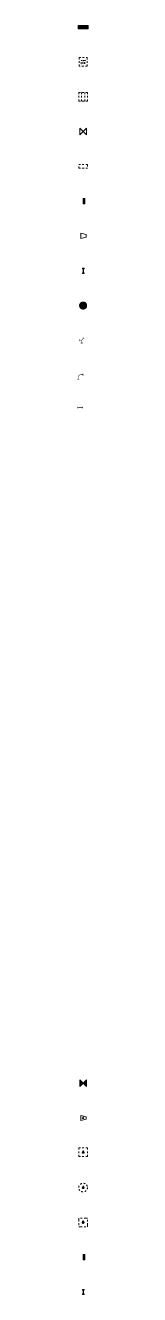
# Model space of a CAD drawing. Header units: metres. Extents: x 3068 to 3311, y 1718 to 1911.
# Drawn here: x 3268.7 to 3269.3, y 1837.4 to 1910.4 of the extents above; entities that cross this region are included whole.
import ezdxf

# ---------------------------------------------------------------- set-up
doc = ezdxf.new("R2010")
doc.units = ezdxf.units.M
for name, pattern in [('Socle_Axe', [0.35, 0.2, -0.05, 0.05, -0.05]), ('Socle_Continu', [2.5, 2.5, 0]), ('Socle_Discontinu', [0.075, 0.05, -0.025]), ('Topo_Continu', [2.5, 2.5, 0])]:
    doc.linetypes.add(name, pattern=pattern)
doc.layers.add('CHAUF_SCT', color=6, linetype='Socle_Continu', lineweight=13)
doc.layers.add('GAZFL_SCT', color=40, linetype='Socle_Continu', lineweight=13)
doc.styles.add('Reseaux', font='arial.ttf')
doc.styles.get("Standard").update_dxf_attribs({"font": 'arial.ttf'})

# ---------------------------------------------------------------- blocks, each defined once
blk = doc.blocks.new('JP_0747')
at = {"layer": 'GAZFL_SCT', "linetype": 'Socle_Continu'}
blk.add_hatch(color=256, dxfattribs=at).paths.add_polyline_path([(0.056, 0.15), (-0.044, 0.15), (-0.044, 0.112), (0, 0.112), (0, -0.112), (-0.044, -0.113), (-0.044, -0.15), (0.056, -0.15), (0.056, -0.112), (0.013, -0.112), (0.012, 0.112), (0.056, 0.113)])
for p, q in [((0.056, 0.15), (-0.044, 0.15)), ((-0.044, 0.15), (-0.044, 0.112)), ((-0.044, 0.112), (0, 0.112)), ((0, 0.112), (0, -0.112)), ((0.013, -0.112), (0.012, 0.112)), ((0.012, 0.112), (0.056, 0.113)), ((0.056, 0.113), (0.056, 0.15)), ((0, -0.112), (-0.044, -0.113)), ((-0.044, -0.113), (-0.044, -0.15)), ((-0.044, -0.15), (0.056, -0.15)), ((0.056, -0.112), (0.013, -0.112)), ((0.056, -0.15), (0.056, -0.112))]:
    blk.add_line(p, q, dxfattribs=at)
at = {"layer": 'GAZFL_SCT', "linetype": 'Socle_Continu', "flags": 9}
for tag, p in [('ID', (0.617, -0.018)), ('NATURE', (0.617, -0.34)), ('FAMILLE', (0.617, -0.661)), ('CALQUE', (0.617, -0.982))]:
    blk.add_attdef(tag, p, '', height=0.2, dxfattribs=at)
blk = doc.blocks.new('JP_0746')
at = {"layer": 'GAZFL_SCT', "linetype": 'Socle_Continu'}
blk.add_hatch(color=256, dxfattribs=at).paths.add_polyline_path([(0.1, 0.15), (0.1, -0.15), (0, -0.15), (0, 0.15)])
for p, q in [((0, -0.15), (0, 0.15)), ((0, 0.15), (0.1, 0.15)), ((0.1, 0.15), (0.1, -0.15)), ((0.1, -0.15), (0, -0.15))]:
    blk.add_line(p, q, dxfattribs=at)
at = {"layer": 'GAZFL_SCT', "linetype": 'Socle_Continu', "flags": 9}
for tag, p in [('ID', (0.776, 0.002)), ('NATURE', (0.776, -0.319)), ('FAMILLE', (0.776, -0.641)), ('CALQUE', (0.776, -0.962))]:
    blk.add_attdef(tag, p, '', height=0.2, dxfattribs=at)
blk = doc.blocks.new('JP_0745')
at = {"layer": 'GAZFL_SCT', "linetype": 'Socle_Axe'}
h = blk.add_hatch(color=256, dxfattribs=at)
edge = h.paths.add_edge_path()
edge.add_line((0.25, 0.275), (0.226, 0.223))
edge.add_line((0.226, 0.223), (0.226, 0.217))
edge.add_ellipse((0.25, 0.218), major_axis=(-0.0234, 0), ratio=0.758629, start_angle=4.13677, end_angle=175.86323)
edge.add_line((0.273, 0.217), (0.273, 0.223))
edge.add_line((0.273, 0.223), (0.25, 0.275))
blk.add_lwpolyline([(0, 0), (0.5, 0), (0.5, 0.5), (0, 0.5)], close=True, dxfattribs=at)
blk.add_lwpolyline([(0.3, 0.223), (0.3, 0.236), (0.25, 0.345), (0.199, 0.236), (0.199, 0.223, 0.066358), (0.202, 0.216, 0.1059), (0.213, 0.203, 0.086348), (0.229, 0.194, 0.076263), (0.25, 0.191, 0.076263), (0.27, 0.194, 0.086348), (0.286, 0.203, 0.1059), (0.298, 0.216, 0.066358)], format="xyb", close=True, dxfattribs=at)
at = {"layer": 'GAZFL_SCT', "linetype": 'Socle_Axe', "flags": 9}
for tag, p in [('NATURE', (1.288, 0.051)), ('ID', (1.288, 0.373)), ('CALQUE', (1.288, -0.591)), ('FAMILLE', (1.288, -0.27))]:
    blk.add_attdef(tag, p, '', height=0.2, dxfattribs=at)
blk = doc.blocks.new('JP_0744')
at = {"layer": 'GAZFL_SCT', "linetype": 'Socle_Discontinu'}
h = blk.add_hatch(color=256, dxfattribs=at)
edge = h.paths.add_edge_path()
edge.add_line((0, 0.025), (-0.023, -0.027))
edge.add_line((-0.023, -0.027), (-0.023, -0.033))
edge.add_ellipse((0, -0.032), major_axis=(-0.0234, 0), ratio=0.758629, start_angle=4.13677, end_angle=175.86323)
edge.add_line((0.023, -0.033), (0.023, -0.027))
edge.add_line((0.023, -0.027), (0, 0.025))
blk.add_lwpolyline([(0.051, -0.027), (0.051, -0.014), (0, 0.095), (-0.051, -0.014), (-0.051, -0.027, 0.066358), (-0.048, -0.034, 0.1059), (-0.037, -0.047, 0.086348), (-0.02, -0.056, 0.076263), (0, -0.059, 0.076263), (0.02, -0.056, 0.086348), (0.037, -0.047, 0.1059), (0.048, -0.034, 0.066358)], format="xyb", close=True, dxfattribs=at)
blk.add_circle((0, 0), 0.25, dxfattribs=at)
at = {"layer": 'GAZFL_SCT', "linetype": 'Socle_Discontinu', "flags": 9}
for tag, p in [('ID', (1.066, 0.098)), ('CALQUE', (1.066, -0.866)), ('NATURE', (1.066, -0.223)), ('FAMILLE', (1.066, -0.545))]:
    blk.add_attdef(tag, p, '', height=0.2, dxfattribs=at)
blk = doc.blocks.new('JP_0742')
at = {"layer": 'GAZFL_SCT', "linetype": 'Socle_Continu'}
h = blk.add_hatch(color=256, dxfattribs=at)
edge = h.paths.add_edge_path()
edge.add_line((0, 0.015), (-0.014, -0.017))
edge.add_line((-0.014, -0.017), (-0.014, -0.021))
edge.add_ellipse((0, -0.019), major_axis=(-0.0145, 0), ratio=0.758629, start_angle=4.13677, end_angle=175.86323)
edge.add_line((0.014, -0.021), (0.014, -0.017))
edge.add_line((0.014, -0.017), (0, 0.015))
at = {"layer": 'GAZFL_SCT', "linetype": 'Socle_Continu', "flags": 128}
blk.add_lwpolyline([(-0.136, 0.15), (-0.136, -0.15), (0.17, -0.075), (0.17, 0.075)], close=True, dxfattribs=at)
at = {"layer": 'GAZFL_SCT', "linetype": 'Socle_Continu'}
blk.add_lwpolyline([(0.031, -0.017), (0.031, -0.009), (0, 0.059), (-0.031, -0.009), (-0.031, -0.017, 0.066358), (-0.03, -0.021, 0.1059), (-0.023, -0.029, 0.086348), (-0.013, -0.034, 0.076263), (0, -0.036, 0.076263), (0.013, -0.034, 0.086348), (0.023, -0.029, 0.1059), (0.03, -0.021, 0.066358)], format="xyb", close=True, dxfattribs=at)
at = {"layer": 'GAZFL_SCT', "linetype": 'Socle_Continu', "flags": 9}
for tag, p in [('ID', (0.973, -0.031)), ('NATURE', (0.973, -0.352)), ('FAMILLE', (0.973, -0.674)), ('CALQUE', (0.973, -0.995))]:
    blk.add_attdef(tag, p, '', height=0.2, dxfattribs=at)
blk = doc.blocks.new('JP_0741')
at = {"layer": 'GAZFL_SCT', "linetype": 'Socle_Continu'}
blk.add_hatch(color=256, dxfattribs=at).paths.add_polyline_path([(-0.19, -0.19), (-0.19, 0.19), (0.19, -0.19), (0.19, 0.19)])
for p, q in [((-0.19, -0.19), (-0.19, 0.19)), ((0.19, 0.19), (-0.19, -0.19)), ((-0.19, 0.19), (0.19, -0.19)), ((0.19, -0.19), (0.19, 0.19))]:
    blk.add_line(p, q, dxfattribs=at)
at = {"layer": 'GAZFL_SCT', "linetype": 'Socle_Continu', "flags": 9}
for tag, p in [('ID', (0.929, 0.031)), ('NATURE', (0.929, -0.29)), ('FAMILLE', (0.929, -0.612)), ('CALQUE', (0.929, -0.933))]:
    blk.add_attdef(tag, p, '', height=0.2, dxfattribs=at)
blk = doc.blocks.new('EP_0369')
at = {"layer": 'CHAUF_SCT', "linetype": 'Socle_Continu'}
h = blk.add_hatch(color=256, dxfattribs=at)
edge = h.paths.add_edge_path()
edge.add_ellipse((0, 0), major_axis=(-0.141, 0.141), ratio=1, start_angle=-45, end_angle=135, ccw=False)
edge.add_ellipse((0, 0), major_axis=(-0.141, 0.141), ratio=1, start_angle=135, end_angle=315, ccw=False)
blk.add_circle((0, 0), 0.2, dxfattribs=at)
at = {"layer": 'CHAUF_SCT', "linetype": 'Socle_Continu', "flags": 9}
for tag, p in [('ID', (0.665, 0.065)), ('CALQUE', (0.665, -0.899)), ('NATURE', (0.665, -0.256)), ('FAMILLE', (0.665, -0.577))]:
    blk.add_attdef(tag, p, '', height=0.2, dxfattribs=at)
blk = doc.blocks.new('EP_0368')
at = {"layer": 'CHAUF_SCT', "linetype": 'Socle_Continu'}
blk.add_hatch(color=256, dxfattribs=at).paths.add_polyline_path([(0.057, 0.15), (-0.043, 0.15), (-0.044, 0.113), (0, 0.112), (0, -0.112), (-0.044, -0.112), (-0.044, -0.15), (0.056, -0.15), (0.056, -0.113), (0.012, -0.113), (0.013, 0.112), (0.056, 0.112)])
for p, q in [((-0.043, 0.15), (-0.044, 0.113)), ((-0.044, 0.113), (0, 0.112)), ((0.057, 0.15), (-0.043, 0.15)), ((0, 0.112), (0, -0.112)), ((0.012, -0.113), (0.013, 0.112)), ((0.013, 0.112), (0.056, 0.112)), ((0.056, 0.112), (0.057, 0.15)), ((0, -0.112), (-0.044, -0.112)), ((-0.044, -0.112), (-0.044, -0.15)), ((-0.044, -0.15), (0.056, -0.15)), ((0.056, -0.113), (0.012, -0.113)), ((0.056, -0.15), (0.056, -0.113))]:
    blk.add_line(p, q, dxfattribs=at)
at = {"layer": 'CHAUF_SCT', "linetype": 'Socle_Continu', "flags": 9}
for tag, p in [('ID', (0.707, 0.017)), ('NATURE', (0.707, -0.305)), ('FAMILLE', (0.707, -0.626)), ('CALQUE', (0.707, -0.947))]:
    blk.add_attdef(tag, p, '', height=0.2, dxfattribs=at)
blk = doc.blocks.new('EP_0367')
at = {"layer": 'CHAUF_SCT', "linetype": 'Socle_Continu', "flags": 128}
blk.add_lwpolyline([(-0.136, 0.151), (-0.136, -0.15), (0.17, -0.075), (0.17, 0.075)], close=True, dxfattribs=at)
at = {"layer": 'CHAUF_SCT', "linetype": 'Socle_Continu', "flags": 9}
for tag, p in [('ID', (0.696, 0.582)), ('NATURE', (0.696, 0.26)), ('FAMILLE', (0.696, -0.061)), ('TYPE', (0.696, -0.703)), ('CALQUE', (0.696, -0.382))]:
    blk.add_attdef(tag, p, '', height=0.2, dxfattribs=at)
blk = doc.blocks.new('EP_0366')
at = {"layer": 'CHAUF_SCT', "linetype": 'Socle_Continu'}
blk.add_hatch(color=256, dxfattribs=at).paths.add_polyline_path([(0.1, 0.15), (0.1, -0.15), (0, -0.15), (0, 0.15)])
at = {"layer": 'CHAUF_SCT', "linetype": 'Socle_Continu', "flags": 128}
blk.add_lwpolyline([(0, -0.15), (0, 0.15), (0.1, 0.15), (0.1, -0.15)], close=True, dxfattribs=at)
at = {"layer": 'CHAUF_SCT', "linetype": 'Socle_Continu', "flags": 9}
for tag, p in [('ID', (0.605, 0.602)), ('NATURE', (0.605, 0.281)), ('FAMILLE', (0.605, -0.041)), ('TYPE', (0.605, -0.683)), ('CALQUE', (0.605, -0.362))]:
    blk.add_attdef(tag, p, '', height=0.2, dxfattribs=at)
blk = doc.blocks.new('EP_0364')
at = {"layer": 'CHAUF_SCT', "linetype": 'Socle_Continu'}
for p, q in [((-0.19, -0.19), (-0.19, 0.19)), ((-0.19, 0.19), (0.19, -0.19)), ((0.19, 0.19), (-0.19, -0.19)), ((0.19, -0.19), (0.19, 0.19))]:
    blk.add_line(p, q, dxfattribs=at)
at = {"layer": 'CHAUF_SCT', "linetype": 'Socle_Continu', "flags": 9}
for tag, p in [('ID', (0.788, -0.015)), ('NATURE', (0.788, -0.336)), ('FAMILLE', (0.788, -0.658)), ('CALQUE', (0.788, -0.979))]:
    blk.add_attdef(tag, p, '', height=0.2, dxfattribs=at)
blk = doc.blocks.new('EP_0361')
at = {"layer": 'CHAUF_SCT', "linetype": 'Socle_Continu'}
blk.add_hatch(color=256, dxfattribs=at).paths.add_polyline_path([(0, -0.1), (0, 0.1), (0.567, 0.1), (0.567, -0.1)])
at = {"layer": 'CHAUF_SCT', "linetype": 'Socle_Continu', "flags": 128}
blk.add_lwpolyline([(0, -0.1), (0, 0.1), (0.567, 0.1), (0.567, -0.1)], close=True, dxfattribs=at)
at = {"layer": 'CHAUF_SCT', "linetype": 'Socle_Continu', "flags": 9}
for tag, p in [('ID', (1.086, -0.062)), ('NATURE', (1.086, -0.383)), ('FAMILLE', (1.086, -0.705)), ('CALQUE', (1.086, -1.026))]:
    blk.add_attdef(tag, p, '', height=0.2, dxfattribs=at)
blk = doc.blocks.new('EP_0362')
at = {"layer": 'CHAUF_SCT', "linetype": 'Socle_Discontinu'}
for p, q in [((0.133, 0.354), (0.116, 0.323)), ((0.133, 0.354), (0.166, 0.323)), ((0.234, 0.354), (0.217, 0.323)), ((0.234, 0.354), (0.267, 0.323)), ((0.335, 0.354), (0.318, 0.323)), ((0.335, 0.354), (0.368, 0.323))]:
    blk.add_line(p, q, dxfattribs=at)
blk.add_lwpolyline([(0, 0.5), (0.467, 0.5), (0.467, 0), (0, 0)], close=True, dxfattribs=at)
at = {"layer": 'CHAUF_SCT', "linetype": 'Socle_Discontinu', "flags": 128}
for points in [[(0.133, 0.145, -0.322633), (0.133, 0.25, 0.322633), (0.133, 0.354)], [(0.234, 0.145, -0.322633), (0.234, 0.25, 0.322633), (0.234, 0.354)], [(0.335, 0.145, -0.322633), (0.335, 0.25, 0.322633), (0.335, 0.354)]]:
    blk.add_lwpolyline(points, format="xyb", dxfattribs=at)
at = {"layer": 'CHAUF_SCT', "linetype": 'Socle_Discontinu', "flags": 9}
for tag, p in [('NATURE', (1.057, -0.036)), ('ID', (1.057, 0.285)), ('CALQUE', (1.057, -0.679)), ('FAMILLE', (1.057, -0.358))]:
    blk.add_attdef(tag, p, '', height=0.2, dxfattribs=at)
blk = doc.blocks.new('EP_0363')
at = {"layer": 'CHAUF_SCT', "linetype": 'Socle_Discontinu'}
for p, q in [((0.156, 0.5), (0.156, 0)), ((0.344, 0.5), (0.344, 0))]:
    blk.add_line(p, q, dxfattribs=at)
blk.add_lwpolyline([(0, 0.5), (0.501, 0.5), (0.501, 0), (0, 0)], close=True, dxfattribs=at)
at = {"layer": 'CHAUF_SCT', "linetype": 'Socle_Discontinu', "flags": 9}
for tag, p in [('NATURE', (1.09, -0.016)), ('ID', (1.09, 0.305)), ('CALQUE', (1.09, -0.659)), ('FAMILLE', (1.09, -0.338))]:
    blk.add_attdef(tag, p, '', height=0.2, dxfattribs=at)
blk = doc.blocks.new('EP_0365')
at = {"layer": 'CHAUF_SCT', "linetype": 'Socle_Discontinu'}
blk.add_lwpolyline([(0, 0.1), (0.501, 0.1), (0.501, -0.1), (0, -0.1)], close=True, dxfattribs=at)
at = {"layer": 'CHAUF_SCT', "linetype": 'Socle_Discontinu', "flags": 9}
for tag, p in [('NATURE', (1.083, 0.045)), ('ID', (1.083, 0.367)), ('CALQUE', (1.083, -0.597)), ('FAMILLE', (1.083, -0.276))]:
    blk.add_attdef(tag, p, '', height=0.2, dxfattribs=at)
blk = doc.blocks.new('JP_0743')
at = {"layer": 'GAZFL_SCT', "linetype": 'Socle_Discontinu'}
h = blk.add_hatch(color=256, dxfattribs=at)
edge = h.paths.add_edge_path()
edge.add_line((0.25, 0.275), (0.227, 0.223))
edge.add_line((0.227, 0.223), (0.227, 0.217))
edge.add_ellipse((0.25, 0.218), major_axis=(-0.0234, 0), ratio=0.758629, start_angle=4.13677, end_angle=175.86323)
edge.add_line((0.273, 0.217), (0.273, 0.223))
edge.add_line((0.273, 0.223), (0.25, 0.275))
blk.add_lwpolyline([(0, 0), (0.5, 0), (0.5, 0.5), (0, 0.5)], close=True, dxfattribs=at)
blk.add_lwpolyline([(0.301, 0.223), (0.301, 0.236), (0.25, 0.345), (0.199, 0.236), (0.199, 0.223, 0.066358), (0.202, 0.216, 0.1059), (0.213, 0.203, 0.086348), (0.23, 0.194, 0.076263), (0.25, 0.191, 0.076263), (0.27, 0.194, 0.086348), (0.287, 0.203, 0.1059), (0.298, 0.216, 0.066358)], format="xyb", close=True, dxfattribs=at)
at = {"layer": 'GAZFL_SCT', "linetype": 'Socle_Discontinu', "flags": 9}
for tag, p in [('NATURE', (1.163, 0.015)), ('ID', (1.163, 0.336)), ('CALQUE', (1.163, -0.628)), ('FAMILLE', (1.163, -0.306))]:
    blk.add_attdef(tag, p, '', height=0.2, dxfattribs=at)
blk = doc.blocks.new('EP_2226')
at = {"layer": 'CHAUF_SCT', "linetype": 'Socle_Continu', "const_width": 0.0225, "flags": 128}
for points in [[(-0.155, -0.063), (-0.155, 0.063)], [(-0.155, 0), (0, 0)], [(0.095, 0.122), (0, 0)], [(0, -0.167), (0, 0)], [(0.045, 0.161), (0.144, 0.084)], [(-0.063, -0.167), (0.063, -0.167)]]:
    blk.add_lwpolyline(points, dxfattribs=at)
at = {"layer": 'CHAUF_SCT', "linetype": 'Topo_Continu', "flags": 9}
for tag, p in [('ID', (0.871, -0.065)), ('NATURE', (0.871, -0.386))]:
    blk.add_attdef(tag, p, '', height=0.2, dxfattribs=at)
at = {"layer": 'CHAUF_SCT', "linetype": 'Socle_Continu', "style": 'Reseaux', "flags": 9}
blk.add_attdef('FAMILLE', (0.871, -0.708), '', height=0.2, dxfattribs=at)
at = {"layer": 'CHAUF_SCT', "linetype": 'Socle_Continu', "flags": 9}
for tag, p in [('TYPE', (0.871, -1.35)), ('CALQUE', (0.871, -1.029))]:
    blk.add_attdef(tag, p, '', height=0.2, dxfattribs=at)
blk = doc.blocks.new('EP_2227')
at = {"layer": 'CHAUF_SCT', "linetype": 'Socle_Continu', "const_width": 0.0225, "flags": 128}
blk.add_lwpolyline([(0, -0.275), (0, -0.15, -0.414214), (0.15, 0), (0.275, 0)], format="xyb", dxfattribs=at)
for points in [[(0.275, -0.063), (0.275, 0.063)], [(-0.063, -0.275), (0.063, -0.275)]]:
    blk.add_lwpolyline(points, dxfattribs=at)
at = {"layer": 'CHAUF_SCT', "linetype": 'Socle_Continu', "flags": 9}
for tag, p in [('ID', (1.175, 0.037)), ('NATURE', (1.175, -0.284)), ('TYPE', (1.175, -1.248))]:
    blk.add_attdef(tag, p, '', height=0.2, dxfattribs=at)
at = {"layer": 'CHAUF_SCT', "linetype": 'Socle_Continu', "style": 'Reseaux', "flags": 9}
for tag, p in [('CALQUE', (1.175, -0.927)), ('FAMILLE', (1.175, -0.606))]:
    blk.add_attdef(tag, p, '', height=0.2, dxfattribs=at)
blk = doc.blocks.new('EP_2228')
at = {"layer": 'CHAUF_SCT', "linetype": 'Socle_Continu', "const_width": 0.0225, "flags": 128}
for points in [[(-0.157, -0.063), (-0.157, 0.063)], [(-0.157, 0), (0.157, 0)], [(0.157, -0.063), (0.157, 0.063)]]:
    blk.add_lwpolyline(points, dxfattribs=at)
at = {"layer": 'CHAUF_SCT', "linetype": 'Socle_Continu', "flags": 9}
for tag, p in [('ID', (0.984, 0.027)), ('NATURE', (0.984, -0.294)), ('TYPE', (0.984, -1.258)), ('CALQUE', (0.984, -0.937))]:
    blk.add_attdef(tag, p, '', height=0.2, dxfattribs=at)
at = {"layer": 'CHAUF_SCT', "linetype": 'Socle_Continu', "style": 'Reseaux', "flags": 9}
blk.add_attdef('FAMILLE', (0.984, -0.616), '', height=0.2, dxfattribs=at)

msp = doc.modelspace()

# ---------------------------------------------------------------- block references
at = {"layer": 'CHAUF_SCT', "linetype": 'Socle_Continu'}
for name, p in [('EP_0361', (3268.766, 1910.255)), ('EP_0362', (3268.816, 1908.003)), ('EP_0363', (3268.799, 1906.003)), ('EP_0364', (3269.049, 1904.253)), ('EP_0365', (3268.799, 1902.253)), ('EP_0366', (3269.049, 1900.253)), ('EP_0367', (3269.049, 1898.253)), ('EP_0368', (3269.049, 1896.253)), ('EP_0369', (3269.049, 1894.253)), ('EP_2226', (3268.973, 1892.267)), ('EP_2227', (3268.767, 1890.28)), ('EP_2228', (3268.88, 1888.385))]:
    msp.add_blockref(name, p, dxfattribs=at)
at = {"layer": 'GAZFL_SCT', "linetype": 'Socle_Continu'}
for name, p in [('JP_0741', (3269.049, 1849.56)), ('JP_0742', (3269.049, 1847.56)), ('JP_0743', (3268.799, 1845.341)), ('JP_0744', (3269.049, 1843.56)), ('JP_0745', (3268.8, 1841.31)), ('JP_0746', (3269.045, 1839.56)), ('JP_0747', (3269.049, 1837.56))]:
    msp.add_blockref(name, p, dxfattribs=at)

doc.saveas('drawing.dxf')
